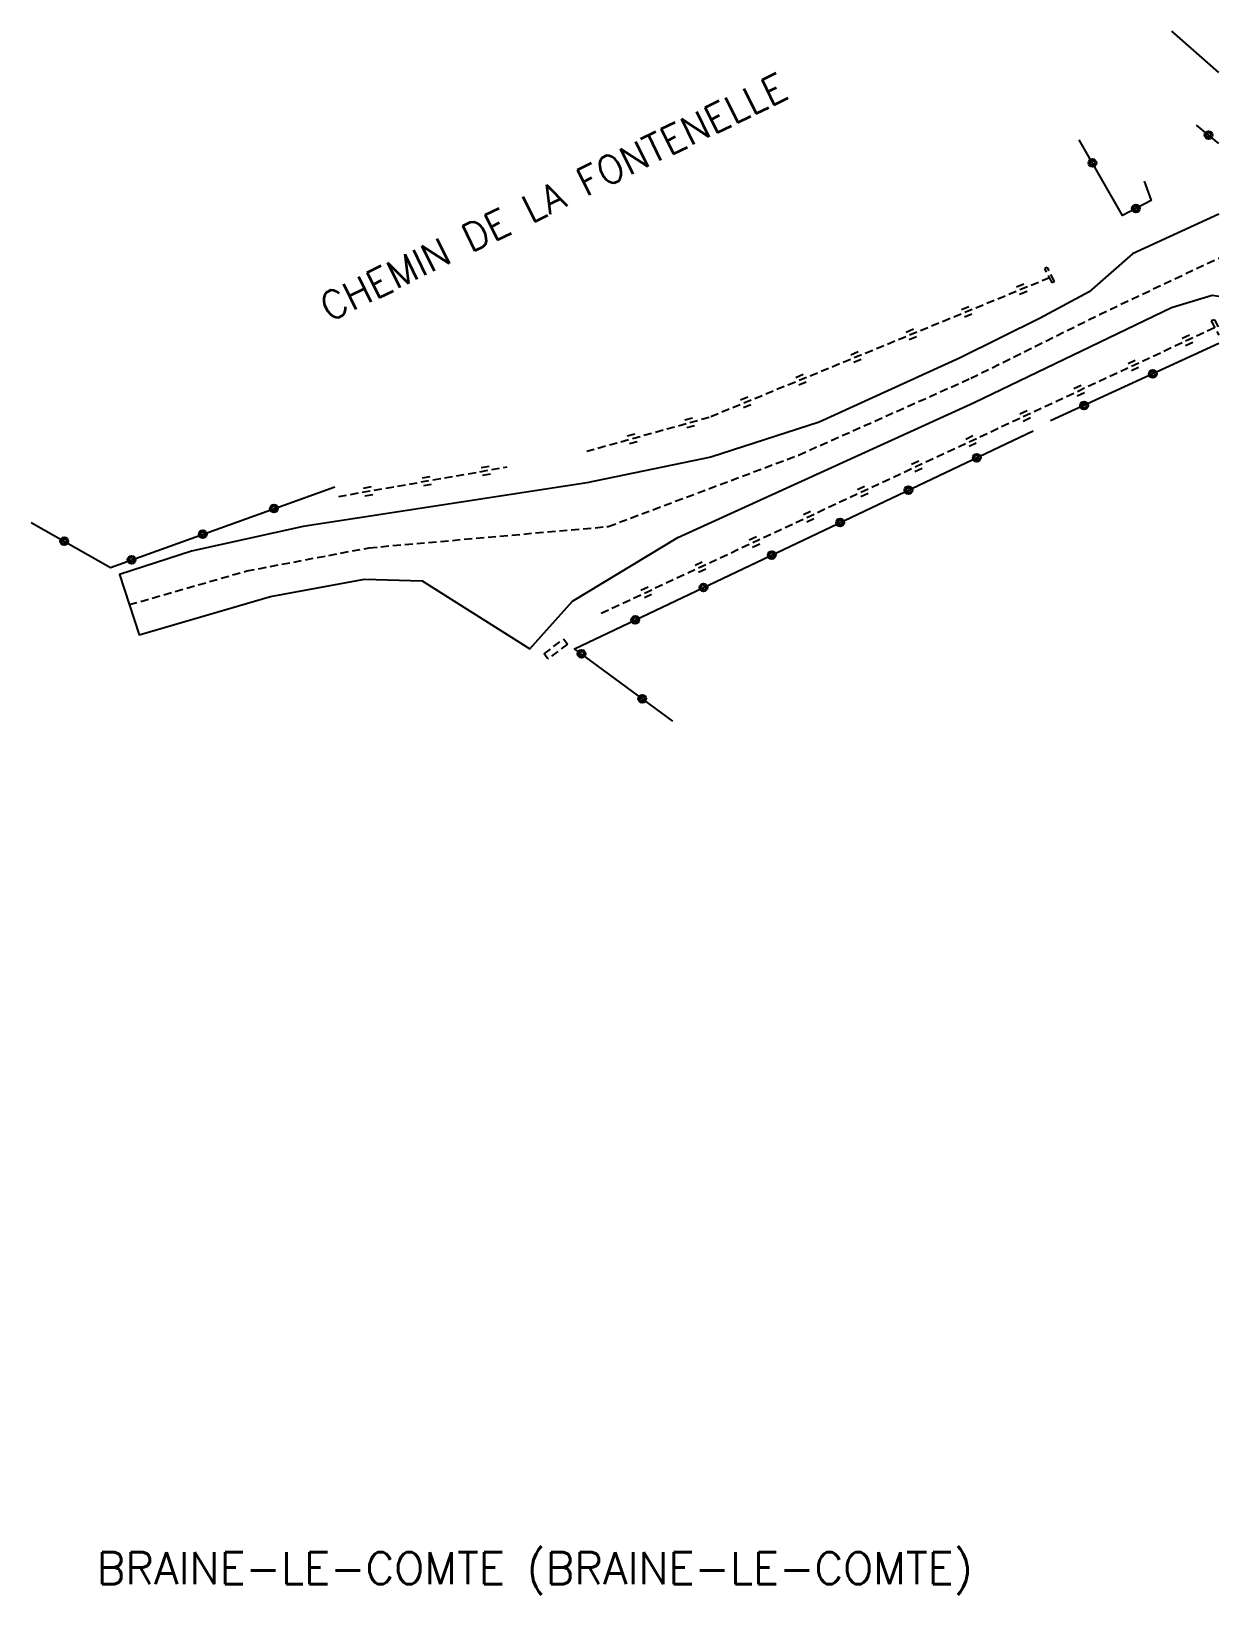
# Model space of a CAD drawing. Header units: millimetres. Extents: x 134000 to 135001, y 142013 to 143000.
# Drawn here: x 134925.4 to 135000, y 142012.5 to 142110.7 of the extents above; entities that cross this region are included whole.
import ezdxf
from ezdxf.enums import TextEntityAlignment as Align

# ---------------------------------------------------------------- set-up
doc = ezdxf.new("R2010")
doc.units = ezdxf.units.MM
doc.linetypes.add('DASHED', pattern=[0.75, 0.5, -0.25])
doc.layers.get('0').update_dxf_attribs({"linetype": 'CONTINUOUS'})
for name, color, linetype in [('W0001', 6, 'DASHED'), ('W0008', 7, 'CONTINUOUS'), ('W0100', 7, 'CONTINUOUS'), ('W0112', 1, 'DASHED'), ('W0220', 5, 'DASHED'), ('W0322', 7, 'CONTINUOUS'), ('W0980', 7, 'CONTINUOUS'), ('W0989', 7, 'CONTINUOUS')]:
    doc.layers.add(name, color=color, linetype=linetype)
doc.styles.get("Standard").update_dxf_attribs({"font": 'romans.shx', "width": 0.85})

msp = doc.modelspace()

# ---------------------------------------------------------------- texts
at = {"layer": 'W0980'}
msp.add_text('BRAINE-LE-COMTE (BRAINE-LE-COMTE)', height=2, dxfattribs=at).set_placement((134957.039, 142014.034), align=Align.MIDDLE)
at = {"layer": 'W0989'}
msp.add_text('CHEMIN DE LA FONTENELLE', height=1.75, rotation=26.01878, dxfattribs=at).set_placement((134958.221, 142100.308), align=Align.MIDDLE)

# ---------------------------------------------------------------- blocks, each defined once
blk = doc.blocks.new('t220o')
at = {"color": 0, "linetype": 'Continuous'}
for p, q in [((-0.25, 0.25), (0.25, 0.25)), ((-0.25, -0.25), (0.25, -0.25))]:
    blk.add_line(p, q, dxfattribs=at)
blk = doc.blocks.new('t322o')
at = {"color": 0, "linetype": 'Continuous'}
for radius in [0.25, 0.15]:
    blk.add_circle((0, 0), radius, dxfattribs=at)

# ---------------------------------------------------------------- linework, layer by layer
at = {"layer": 'W0001'}
msp.add_lwpolyline([(134931.57, 142074.7), (134938.95, 142076.82), (134946.632, 142078.274), (134961.654, 142079.608), (134973.602, 142084.095), (134984.426, 142088.919), (134992.501, 142092.922), (135000, 142096.474)], dxfattribs=at)
at = {"layer": 'W0008'}
msp.add_lwpolyline([(135000, 142099.233), (134994.575, 142096.733), (134991.864, 142094.339), (134988.781, 142092.694), (134983.751, 142090.211), (134974.905, 142086.162), (134968.088, 142083.968), (134960.316, 142082.362), (134942.49, 142079.61), (134935.485, 142078.06), (134930.945, 142076.586), (134932.194, 142072.813), (134940.432, 142075.217), (134946.335, 142076.31), (134949.966, 142076.205), (134956.737, 142071.934), (134959.402, 142074.909), (134966.02, 142078.927), (134984.64, 142087.402), (134997.04, 142093.368), (134999.596, 142094.143), (135000, 142094.086)], dxfattribs=at)
at = {"layer": 'W0100'}
msp.add_lwpolyline([(135000, 142108.119), (134997.052, 142110.716)], dxfattribs=at)
at = {"layer": 'W0112'}
for p, q in [((134989.232, 142095.887), (134989.074, 142095.818)), ((134989.686, 142094.993), (134989.232, 142095.887)), ((134999.731, 142092.599), (135000, 142092.071)), ((134957.619, 142071.615), (134958.857, 142072.535)), ((134958.857, 142072.535), (134959.095, 142072.214))]:
    msp.add_line(p, q, dxfattribs=at)
for points in [[(134989.686, 142094.993), (134989.528, 142094.924), (134989.074, 142095.818)], [(134999.731, 142092.599), (134999.532, 142092.536), (135000, 142091.618)], [(134959.095, 142072.214), (134957.858, 142071.294), (134957.619, 142071.615)]]:
    msp.add_lwpolyline(points, dxfattribs=at)
at = {"layer": 'W0220'}
for p, q in [((134999.734, 142092.089), (134960.987, 142074.039)), ((134944.729, 142081.499), (134955.295, 142083.35))]:
    msp.add_line(p, q, dxfattribs=at)
msp.add_lwpolyline([(134989.366, 142095.226), (134967.991, 142086.457), (134960.318, 142084.322)], dxfattribs=at)
at = {"layer": 'W0322'}
msp.add_line((135000, 142091.105), (134989.439, 142086.244), dxfattribs=at)
for points in [[(135000, 142103.676), (134998.602, 142104.824)], [(134995.306, 142101.291), (134995.761, 142100.079), (134993.946, 142099.153), (134991.238, 142103.906)], [(134965.703, 142067.378), (134959.541, 142071.932), (134988.343, 142085.615)], [(134925.412, 142079.852), (134930.392, 142077.039), (134944.474, 142082.109)]]:
    msp.add_lwpolyline(points, dxfattribs=at)

# ---------------------------------------------------------------- block references
at = {"layer": 'W0220'}
for p, rotation in [((134987.631, 142094.514), 202.305629096623), ((134984.162, 142093.091), 202.305629096623), ((134980.693, 142091.668), 202.305629096623), ((134998.034, 142091.297), 204.9781450948449), ((134977.223, 142090.244), 202.305629096623), ((134994.635, 142089.714), 204.9781450948449), ((134973.754, 142088.821), 202.305629096623), ((134991.236, 142088.13), 204.9781450948449), ((134970.284, 142087.398), 202.305629096623), ((134966.766, 142086.116), 195.5490755181032), ((134987.837, 142086.547), 204.9781450948449), ((134963.154, 142085.111), 195.5490755181032), ((134984.437, 142084.963), 204.9781450948449), ((134953.963, 142083.117), 9.936435981787424), ((134981.038, 142083.38), 204.9781450948449), ((134950.27, 142082.47), 9.936435981787424), ((134946.576, 142081.823), 9.936435981787424), ((134977.639, 142081.796), 204.9781450948449), ((134974.24, 142080.213), 204.9781450948449), ((134970.84, 142078.629), 204.9781450948449), ((134967.441, 142077.046), 204.9781450948449), ((134964.042, 142075.462), 204.9781450948449)]:
    msp.add_blockref('t220o', p, dxfattribs=dict(at, rotation=rotation))
at = {"layer": 'W0322'}
for p, rotation in [((134999.365, 142104.197), 140.6111939123117), ((134992.068, 142102.448), 119.6720766745008), ((134994.799, 142099.588), 207.0303994912077), ((134995.856, 142089.197), 204.7137401114817), ((134991.541, 142087.211), 204.7137401114817), ((134984.798, 142083.931), 25.41092338971556), ((134980.508, 142081.893), 25.41092338971556), ((134940.653, 142080.733), 19.80054321970786), ((134936.184, 142079.124), 19.80054321970786), ((134976.218, 142079.855), 25.41092338971556), ((134927.48, 142078.684), 330.5395216281179), ((134931.714, 142077.515), 19.80054321970786), ((134971.927, 142077.816), 25.41092338971556), ((134967.637, 142075.778), 25.41092338971556), ((134963.346, 142073.74), 25.41092338971556), ((134959.973, 142071.613), 143.5338347230252), ((134963.793, 142068.79), 143.5338347230252)]:
    msp.add_blockref('t322o', p, dxfattribs=dict(at, rotation=rotation))

msp.set_redraw_order([(e.dxf.handle, doc.entitydb.next_handle()) for e in msp.query("TEXT MTEXT ATTDEF DIMENSION ARC_DIMENSION")])  # texts and dimensions are drawn at this point

doc.saveas('drawing.dxf')
